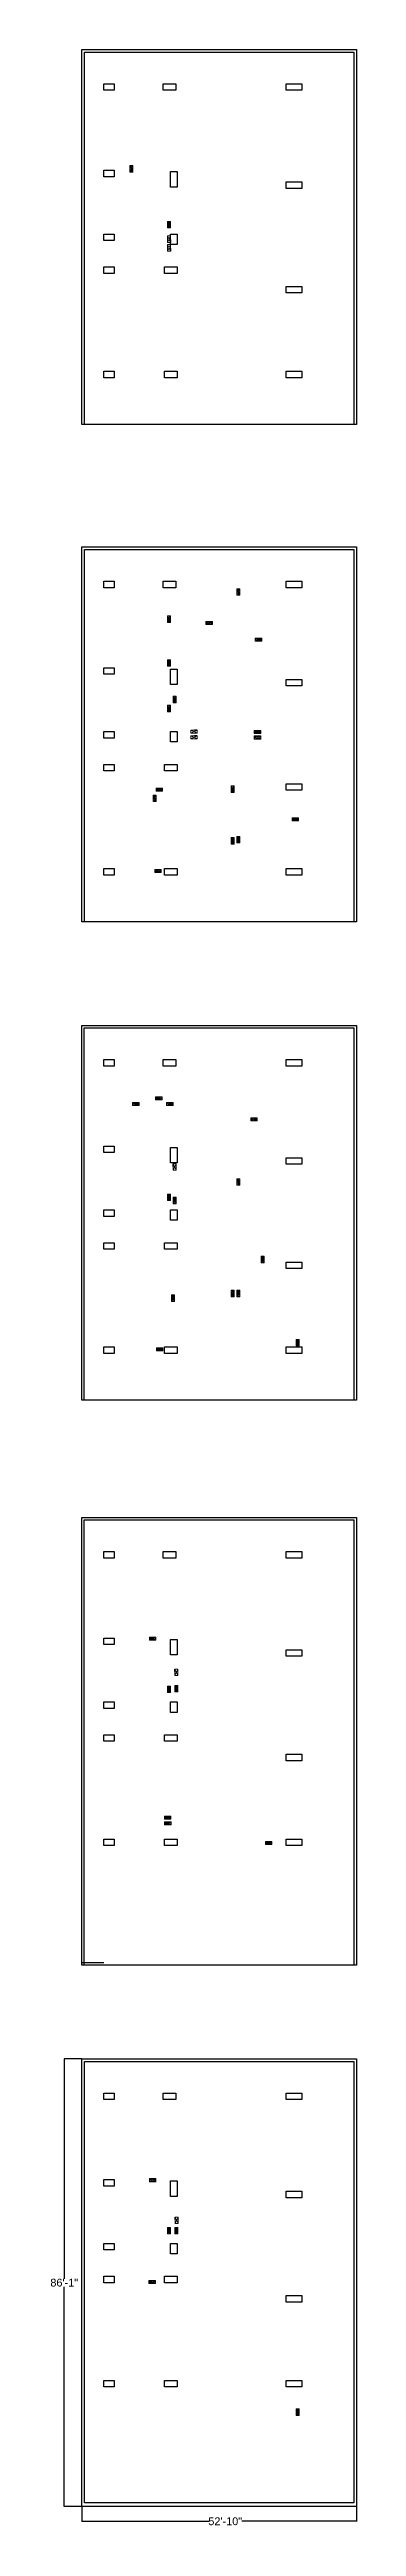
# Model space of a CAD drawing. Header units: inches. Extents: x 1065 to 31087, y 140 to 10961.
# Drawn here: x 12091 to 12799, y 1735 to 7449 of the extents above; entities that cross this region are included whole.
import ezdxf

# ---------------------------------------------------------------- set-up
doc = ezdxf.new("R2010")
doc.units = ezdxf.units.IN
doc.header["$MEASUREMENT"] = 0
doc.linetypes.add('DASHED2', pattern=[9.525, 6.35, -3.175])
for name, color, linetype, lineweight in [('1.Boundary & Pillar', 10, 'Continuous', 30), ('2.Walls', 255, 'Continuous', 35), ('5.Switchboards', 210, 'Continuous', 9), ('8.(Hidden) Emergency Connections', 10, 'DASHED2', 20)]:
    doc.layers.add(name, color=color, linetype=linetype, lineweight=lineweight)
doc.layers.add('1.Boundary & Pillar - Dimensions', color=10, linetype='Continuous')
doc.layers.get('8.(Hidden) Emergency Connections').off()
doc.styles.get("Standard").update_dxf_attribs({"font": 'arial.ttf', "height": 18})
doc.dimstyles.get("Standard").update_dxf_attribs({"dimtxt": 0.18, "dimasz": 0.18, "dimexe": 0.18, "dimexo": 0.0625, "dimgap": 0.09, "dimtad": 0, "dimtih": 1, "dimtoh": 1, "dimdec": 4, "dimzin": 0, "dimdsep": 46, "dimlunit": 4, "dimtxsty": 'Standard', "dimcen": 0.09, "dimadec": 0, "dimazin": 0, "dimtfac": 1, "dimtdec": 4, "dimtofl": 0, "dimtmove": 0, "dimatfit": 3, "dimfxl": 1, "dimtolj": 1, "dimtzin": 0, "dimarcsym": 0})

# ---------------------------------------------------------------- blocks, each defined once
blk = doc.blocks.new('col')
at = {"layer": '1.Boundary & Pillar', "linetype": 'Continuous'}
for points in [[(-433, 678), (-433, 663), (-457, 663), (-457, 678)], [(-291, 678), (-291, 663), (-320, 663), (-320, 678)], [(0, 678), (0, 663), (-36, 663), (-36, 678)], [(-433, 478.5), (-433, 463.5), (-457, 463.5), (-457, 478.5)], [(-303, 475.5), (-288, 475.5), (-288, 439.6), (-303, 439.6)], [(0, 451.6), (0, 436.6), (-36, 436.6), (-36, 451.6)], [(-433, 331.2), (-433, 316.2), (-457, 316.2), (-457, 331.2)], [(-288, 307.2), (-303, 307.2), (-303, 331.2), (-288, 331.2)], [(-433, 255.5), (-433, 240.5), (-457, 240.5), (-457, 255.5)], [(-288, 255.5), (-288, 240.5), (-317, 240.5), (-317, 255.5)], [(0, 210.7), (0, 195.7), (-36, 195.7), (-36, 210.7)], [(-433, 15), (-433, 0), (-457, 0), (-457, 15)], [(-288, 15), (-288, 0), (-317, 0), (-317, 15)], [(0, 15), (0, 0), (-36, 0), (-36, 15)]]:
    blk.add_lwpolyline(points, close=True, dxfattribs=at)
blk = doc.blocks.new('Switchboard')
at = {"layer": '5.Switchboards'}
h = blk.add_hatch(dxfattribs=at)
h.set_pattern_fill('ANSI31', color=256, scale=22)
h.paths.add_polyline_path([(2518, 710), (2518, 717), (2503, 717), (2503, 710)])
blk.add_lwpolyline([(2503, 717), (2518, 717), (2518, 710), (2503, 710)], close=True, dxfattribs=at)
blk = doc.blocks.new('Floor Distribution Board')
at = {"layer": '2.Walls', "linetype": 'Continuous'}
blk.add_line((2294, 768.5), (2294, 762.5), dxfattribs=at)
at = {"layer": '5.Switchboards'}
for p, q in [((2294, 768.5), (2301, 753.5)), ((2294, 753.5), (2301, 768.5))]:
    blk.add_line(p, q, dxfattribs=at)
blk.add_lwpolyline([(2301, 768.5), (2301, 753.5), (2294, 753.5), (2294, 768.5)], close=True, dxfattribs=at)
blk = doc.blocks.new('*D100')
at = {"layer": '1.Boundary & Pillar - Dimensions', "color": 0, "lineweight": -2, "transparency": 16777216}
for p, q in [((12165.3, 2813.6), (12124.6, 2813.6)), ((12124.8, 2813.4), (12124.8, 2306.3)), ((12124.8, 1780.7), (12124.8, 2287.8)), ((12165.3, 1780.6), (12124.6, 1780.6))]:
    blk.add_line(p, q, dxfattribs=at)
at = {"layer": '1.Boundary & Pillar - Dimensions', "color": 0, "transparency": 16777216}
for points in [[(12124.7, 2813.4), (12124.8, 2813.4), (12124.8, 2813.6)], [(12124.7, 1780.7), (12124.8, 1780.7), (12124.8, 1780.6)]]:
    blk.add_solid(points, dxfattribs=at)
at = {"layer": 'Defpoints', "color": 0, "transparency": 16777216}
for p in [(12124.8, 2813.6), (12165.4, 2813.6), (12165.4, 1780.6)]:
    blk.add_point(p, dxfattribs=at)
at = {"layer": '1.Boundary & Pillar - Dimensions', "color": 0, "transparency": 16777216, "insert": (12124.8, 2297.1), "char_height": 18, "attachment_point": 5}
blk.add_mtext('\\A1;86\'-1"', dxfattribs=at)
blk = doc.blocks.new('*D101')
at = {"layer": '1.Boundary & Pillar - Dimensions', "color": 0, "lineweight": -2, "transparency": 16777216}
for p, q in [((12165.4, 1780.5), (12165.4, 1746.4)), ((12799.4, 1780.5), (12799.4, 1746.4)), ((12165.6, 1746.6), (12458.4, 1746.6)), ((12799.2, 1746.6), (12534.4, 1746.6))]:
    blk.add_line(p, q, dxfattribs=at)
at = {"layer": '1.Boundary & Pillar - Dimensions', "color": 0, "transparency": 16777216}
for points in [[(12165.6, 1746.6), (12165.6, 1746.5), (12165.4, 1746.6)], [(12799.2, 1746.6), (12799.2, 1746.5), (12799.4, 1746.6)]]:
    blk.add_solid(points, dxfattribs=at)
at = {"layer": 'Defpoints', "color": 0, "transparency": 16777216}
for p in [(12165.4, 1780.6), (12799.4, 1780.6), (12165.4, 1746.6)]:
    blk.add_point(p, dxfattribs=at)
at = {"layer": '1.Boundary & Pillar - Dimensions', "color": 0, "transparency": 16777216, "insert": (12496.4, 1746.6), "char_height": 18, "attachment_point": 5}
blk.add_mtext('\\A1;52\'-10"', dxfattribs=at)

msp = doc.modelspace()

# ---------------------------------------------------------------- linework, layer by layer
at = {"layer": '1.Boundary & Pillar', "linetype": 'Continuous'}
for p, q in [((12799.36126, 6583.56849), (12165.36398, 6583.56849)), ((12799.36126, 5436.06849), (12165.36398, 5436.06849)), ((12799.12809, 4332.56836), (12165.13081, 4332.56836)), ((12799.35514, 3029.56859), (12165.35786, 3029.56859)), ((12799.39053, 1780.56849), (12165.39325, 1780.56849)), ((12793.36126, 1789.06849), (12171.36398, 1789.06849))]:
    msp.add_line(p, q, dxfattribs=at)
at = {"layer": '1.Boundary & Pillar'}
msp.add_line((12216.18058, 3035.06859), (12165.18058, 3035.06859), dxfattribs=at)
at = {"layer": '1.Boundary & Pillar', "linetype": 'Continuous'}
for points in [[(12165.36398, 6583.56849), (12165.36398, 7448.56849), (12799.36126, 7448.56849), (12799.36126, 6583.56849)], [(12165.36398, 5436.06849), (12165.36398, 6301.06849), (12799.36126, 6301.06849), (12799.36126, 5436.06849)], [(12165.13081, 4332.56836), (12165.13081, 5197.56836), (12799.12809, 5197.56836), (12799.12809, 4332.56836)], [(12165.35786, 3029.56859), (12165.17786, 4062.56859), (12799.17514, 4062.56859), (12799.17514, 3029.56859)], [(12165.39325, 1780.56849), (12165.36398, 2813.56849), (12799.36126, 2813.56849), (12799.39053, 1780.56849)], [(12171.36398, 1789.06849), (12171.36398, 2807.56849), (12793.36126, 2807.56849), (12793.36126, 1789.06849)]]:
    msp.add_lwpolyline(points, dxfattribs=at)
for points in [[(12171.36398, 7442.56849), (12793.36126, 7442.56849), (12793.36126, 6583.56849), (12171.36398, 6583.56849)], [(12171.36398, 6295.06849), (12793.36126, 6295.06849), (12793.36126, 5436.06849), (12171.36398, 5436.06849)], [(12171.13081, 5191.56836), (12793.12809, 5191.56836), (12793.12809, 4332.56836), (12171.13081, 4332.56836)], [(12171.17786, 4056.56859), (12793.17514, 4056.56859), (12793.17514, 3029.56859), (12171.17786, 3029.56859)]]:
    msp.add_lwpolyline(points, close=True, dxfattribs=at)

# ---------------------------------------------------------------- block references
for p in [(12673.36126, 6691.57023), (12673.36126, 5544.07023), (12673.12809, 4440.5701), (12673.17514, 3305.57033), (12673.36126, 2056.57023)]:
    msp.add_blockref('col', p, dxfattribs=at)
at = {"layer": '8.(Hidden) Emergency Connections'}
for name, p, rotation in [('Switchboard', (11566.36943, 9684.06849), 270), ('Switchboard', (11653.36943, 9555.06849), 270), ('Switchboard', (11653.36943, 9555.06849), 270), ('Floor Distribution Board', (14664.35581, 7772.07394), 179.9999999999965), ('Floor Distribution Board', (14664.35581, 7752.07394), 179.9999999999965), ('Switchboard', (11813.31473, 8707.61106), 270), ('Switchboard', (11653.36398, 8645.06849), 270), ('Switchboard', (11653.36398, 8544.06849), 270), ('Switchboard', (11666.36398, 8459.56849), 270), ('Switchboard', (11653.36398, 8439.06849), 270), ('Floor Distribution Board', (11663.34449, 8159.25898), 270), ('Floor Distribution Board', (11663.35581, 8172.25611), 270), ('Switchboard', (11620.36398, 8231.56849), 270), ('Switchboard', (11800.36398, 8253.06849), 270), ('Switchboard', (11800.36398, 8133.56849), 270), ('Switchboard', (11813.36398, 8136.56849), 270), ('Switchboard', (11653.13081, 7311.28322), 270), ('Switchboard', (11666.13626, 7304.06836), 270), ('Switchboard', (11813.13626, 7346.56836), 270), ('Switchboard', (11869.13626, 7168.06836), 270), ('Switchboard', (11662.13626, 7078.56836), 270), ('Switchboard', (11800.13626, 7089.56836), 270), ('Switchboard', (11813.13626, 7089.56836), 270), ('Switchboard', (11950.13626, 6976.06836), 270), ('Switchboard', (11653.17786, 6176.28344), 270), ('Switchboard', (11670.17786, 6177.78344), 270), ('Switchboard', (11653.295, 4927.54885), 270), ('Switchboard', (11653.36398, 4927.56849), 270), ('Switchboard', (11670.295, 4927.54885), 270), ('Switchboard', (11670.36398, 4927.56849), 270), ('Switchboard', (11950.295, 4509.04885), 270)]:
    msp.add_blockref(name, p, dxfattribs=dict(at, rotation=rotation))
for name, p in [('Switchboard', (9948.86398, 5412.06849)), ('Switchboard', (10062.86398, 5374.06849)), ('Switchboard', (10060.36398, 5161.06849)), ('Switchboard', (10060.36398, 5148.06849)), ('Switchboard', (9833.86398, 5028.06849)), ('Switchboard', (10147.86398, 4959.06849)), ('Switchboard', (9830.86398, 4840.06849)), ('Switchboard', (9832.63626, 4315.56836)), ('Switchboard', (9779.63626, 4302.56836)), ('Switchboard', (9858.13626, 4302.56836)), ('Switchboard', (10052.13626, 4267.56836)), ('Floor Distribution Board', (10082.12869, 4109.61012)), ('Switchboard', (9834.63626, 3736.56836)), ('Switchboard', (9818.36398, 3069.06859)), ('Floor Distribution Board', (10086.19151, 2944.11572)), ('Switchboard', (9852.86126, 2656.06849)), ('Switchboard', (9853.36126, 2643.06849)), ('Switchboard', (10086.13917, 2597.57018)), ('Switchboard', (9818.36398, 1820.06849)), ('Floor Distribution Board', (10086.62869, 1680.11012)), ('Switchboard', (9817.36126, 1585.06849))]:
    msp.add_blockref(name, p, dxfattribs=at)

# ---------------------------------------------------------------- dimensions: what is measured, and where the dimension line sits
at = {"layer": '1.Boundary & Pillar - Dimensions'}
dim = msp.add_linear_dim(base=(12124.76321, 2813.56849), p1=(12165.39325, 1780.56849), p2=(12165.36398, 2813.56849), angle=90, dimstyle='Standard', dxfattribs=at)
dim.commit()
dim.dimension.update_dxf_attribs({"geometry": '*D100', "text_midpoint": (12124.76321, 2297.06849)})
dim = msp.add_linear_dim(base=(12165.39325, 1746.56849), p1=(12799.39053, 1780.56849), p2=(12165.39325, 1780.56849), dimstyle='Standard', dxfattribs=at)
dim.commit()
dim.dimension.update_dxf_attribs({"geometry": '*D101', "text_midpoint": (12496.36126, 1746.56849), "dimtype": 160})

doc.saveas('drawing.dxf')
